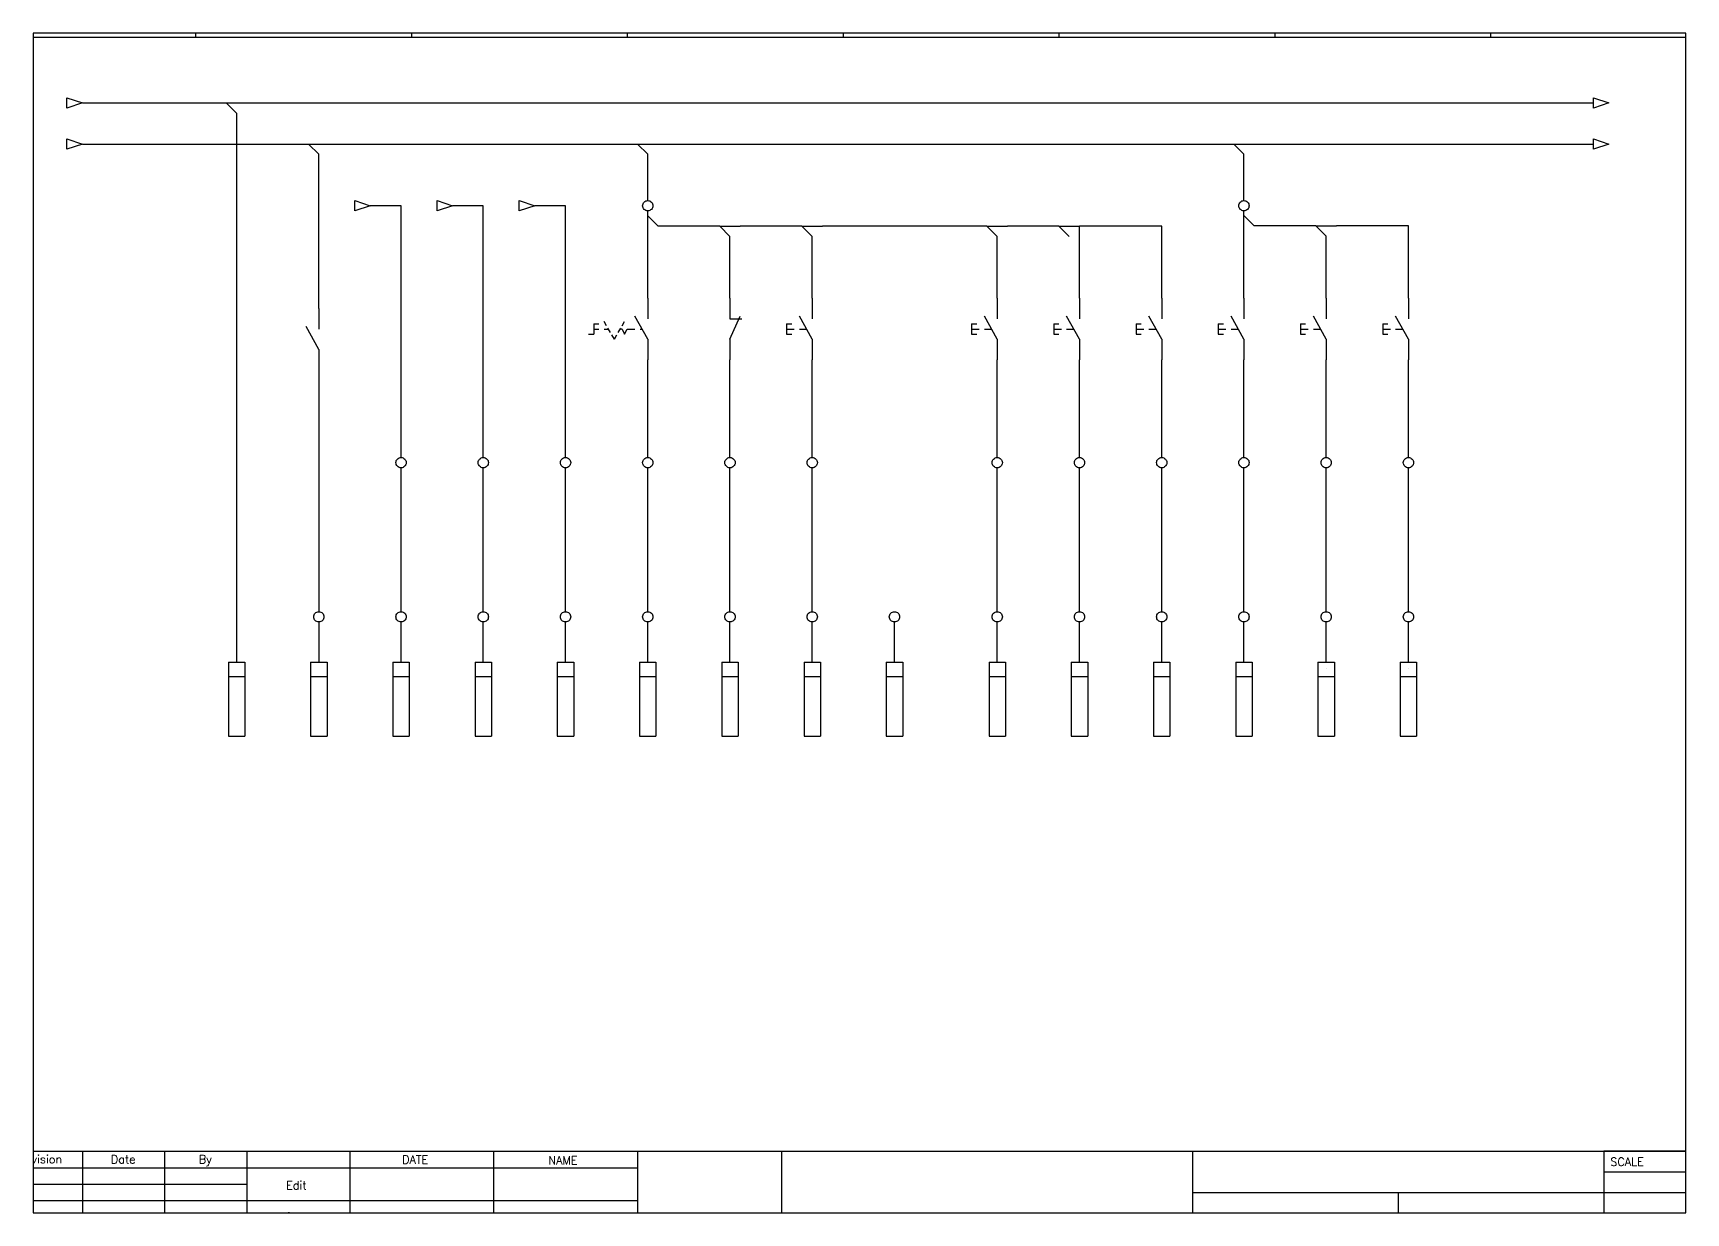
# Paper-space layout 'IEC A3 Title Block' of a CAD drawing. Extents: x 13 to 415, y 5 to 292.
# The model-space entities are those that its viewports show. They can reach past a viewport. Long polylines and large blocks are cut down to what shows.
import ezdxf
from ezdxf.enums import TextEntityAlignment as Align

# ---------------------------------------------------------------- set-up
doc = ezdxf.new("R2010")
doc.units = 0
doc.header["$LTSCALE"] = 6
for name, color, linetype in [('025', 1, 'Continuous'), ('05', 6, 'Continuous'), ('BLU_1.0mm^2', 5, 'Continuous'), ('BRN_1.0mm^2', 14, 'Continuous'), ('DESC', 1, 'Continuous'), ('DESCCHILD', 20, 'Continuous'), ('LOC', 8, 'Continuous'), ('MISC', 2, 'Continuous'), ('POS', 3, 'Continuous'), ('SYMS', 7, 'Continuous'), ('TAGS', 51, 'Continuous'), ('TERMS', 4, 'Continuous'), ('WIRENO', 70, 'Continuous'), ('WIREREF', 61, 'Continuous'), ('WIREREF_DEST', 61, 'Continuous'), ('XREF', 7, 'Continuous'), ('XREFCHILD', 134, 'Continuous')]:
    doc.layers.add(name, color=color, linetype=linetype)
doc.styles.add('WD', font='romans.shx')
doc.styles.add('WD_IEC', font='ISOCP2.shx', dxfattribs={"width": 0.9, "height": 4})

psp = doc.layouts.new('IEC A3 Title Block')

msp = doc.modelspace()

# ---------------------------------------------------------------- texts
at = {"layer": '05', "char_height": 3, "attachment_point": 1}
for s, insert in [('1', (25.61, 295.89)), ('2', (78.11, 295.89)), ('3', (130.61, 295.89)), ('4', (183.11, 295.89)), ('5', (235.61, 295.89)), ('6', (288.11, 295.89)), ('7', (340.61, 295.89)), ('8', (393.11, 295.89))]:
    msp.add_mtext_dynamic_manual_height_columns(s, width=14.5619, gutter_width=12.5, heights=[0], dxfattribs=dict(at, insert=insert))
at = {"layer": 'DESCCHILD', "char_height": 2, "attachment_point": 1, "rotation": 90, "style": 'WD_IEC'}
for s, insert in [('EMERGENCY STOP LOAD BELD', (140, 62.5)), ('MANUAL BOX FEEDING BUTTON', (245, 62.5)), ('EMERGENCY STOP FEEDING', (100, 62.5)), ('EMERGENCY STOP ELEVATOR', (120, 62.5)), ('FAULT RESET BUTTON', (200, 62.5)), ('MANUAL PALLET FEEDER', (305, 62.5)), ('MANUAL LOAD PALLET', (325, 62.5)), ('MANUAL EXIT CONVEYOR', (345, 62.5)), ('MANUAL LOAD BELT', (265, 62.5)), ('SECURITY RELAY', (82.5, 62.5)), ('SELECT MANUAL', (180, 62.5)), ('MANUAL CLAMP', (285, 62.5)), ('SELECT AUTO', (160, 62.5)), ('RESERVE', (220, 62.5))]:
    msp.add_mtext_dynamic_manual_height_columns(s, width=52.5, gutter_width=10, heights=[0], dxfattribs=dict(at, insert=insert))
at = {"layer": 'MISC', "char_height": 1.5, "attachment_point": 8}
for s, insert in [('\\W1;BLU_1.0MM^ 2', (192.5, 275.75)), ('\\W1;BRN_1.0MM^ 2', (245, 265.75))]:
    msp.add_mtext(s, dxfattribs=dict(at, insert=insert))
at = {"layer": 'MISC', "char_height": 1.5, "attachment_point": 8, "rotation": 90}
for insert in [(81.75, 167.5), (101.75, 167.5), (121.75, 167.5), (141.75, 167.5), (161.75, 167.5), (181.75, 167.5), (201.75, 167.5), (246.75, 167.5), (266.75, 167.5), (286.75, 167.5), (306.75, 167.5), (326.75, 167.5), (346.75, 167.5)]:
    msp.add_mtext('\\W1;BRN_1.0MM^ 2', dxfattribs=dict(at, insert=insert))

# ---------------------------------------------------------------- blocks, each defined once
blk = doc.blocks.new('IEC_tblock_a3_floriambra')
at = {"layer": '05'}
for p, q in [((-840, 20), (-420, 20)), ((-815, 20), (-815, 0)), ((-795, 20), (-795, 0)), ((-775, 20), (-775, 0)), ((-750, 20), (-750, 0)), ((-715, 20), (-715, 0)), ((-680, 20), (-680, 0)), ((-645, 20), (-645, 0)), ((-545, 20), (-545, 0)), ((-420, 20), (-445, 20)), ((-445, 20), (-445, 0)), ((-445, 20), (-445, 15)), ((-840, 16), (-775, 16)), ((-775, 16), (-680, 16)), ((-445, 15), (-420, 15)), ((-840, 12), (-775, 12)), ((-545, 10), (-445, 10)), ((-495, 10), (-495, 0)), ((-445, 10), (-420, 10)), ((-840, 8), (-775, 8)), ((-775, 8), (-680, 8)), ((-445, 5), (-420, 5)), ((-420, 5), (-432.5, 5)), ((-432.5, 5), (-432.5, 0)), ((-840, 4), (-775, 4))]:
    blk.add_line(p, q, dxfattribs=at)
at = {"flags": 4}
for tag, p, height in [('DESCRIPT_PROYECT', (-642.46, 13.18), 3), ('CODIGO_PROYECT', (-542.84, 14.13), 2), ('SCALA', (-432.21, 16.54), 1.5), ('FECHA_CREA', (-747.6, 10.56), 2), ('AUTHOR', (-713.38, 10.89), 2), ('INSTALACION', (-441.74, 11.01), 2), ('DESCRIPCION_1', (-642.34, 8.1), 3), ('LOCALIZACION', (-441.61, 6.6), 2), ('FECHA_EDIT', (-747.73, 3.45), 2), ('REVISADO', (-713.31, 2.96), 2), ('DESCRIPCION_2', (-642.22, 3.39), 3), ('ARCHIVO', (-542.76, 1.55), 2), ('COMENTARIO', (-492.87, 1.14), 2), ('PAG', (-429.4, 1.2), 2)]:
    blk.add_attdef(tag, p, '', height=height, dxfattribs=at)
at = {"layer": '025', "style": 'WD'}
for s, p in [('Revision', (-825.33, 17.07)), ('Date', (-805.08, 17.05)), ('By', (-785.09, 17.06)), ('NAME', (-698.14, 16.82)), ('SCALE', (-439.33, 16.45))]:
    blk.add_text(s, height=2, dxfattribs=at).set_placement(p, align=Align.CENTER)
for s, p in [('DATE', (-737.24, 16.98)), ('Edit', (-765.46, 10.72)), ('Chec.', (-765.74, 3.12)), ('SHEETS', (-444.15, 1.23))]:
    blk.add_text(s, height=2, dxfattribs=at).set_placement(p)
blk = doc.blocks.new('PLCIOI3V')
for p, q in [((-2, 9), (-2, -9)), ((-2, 9), (2, 9)), ((2, 9), (2, -9)), ((-2, 5.5), (2, 5.5)), ((-2, -9), (2, -9))]:
    blk.add_line(p, q)
at = {"style": 'WD_IEC', "width": 0.9}
blk.add_attdef('TERMDESC01', text='', height=2, rotation=90, dxfattribs=at).set_placement((2.25, 10), align=Align.TOP_LEFT)
at = {"style": 'WD_IEC', "width": 0.8}
for tag, p in [('INST', (-3.5, 6.5)), ('LOC', (-3.5, 3))]:
    blk.add_attdef(tag, text='', height=2.5, dxfattribs=at).set_placement(p, align=Align.RIGHT)
for tag, height, p in [('TERM01', 2, (0, 7.25)), ('TAGA01', 2.5, (0, 0))]:
    blk.add_attdef(tag, text='', height=height, rotation=90, dxfattribs=at).set_placement(p, align=Align.MIDDLE)
at = {"style": 'WD_IEC', "flags": 1}
for tag, height, p in [('X2TERM01', 0.25, (0, 9)), ('TAG2', 1, (-2.64, -3))]:
    blk.add_attdef(tag, text='', height=height, rotation=90, dxfattribs=at).set_placement(p, align=Align.RIGHT)
at = {"linetype": 'Continuous', "style": 'WD_IEC', "flags": 9}
for tag, p in [('ASSYCODE', (-2.39, -1.18)), ('FAMILY', (-2.39, -7.68))]:
    blk.add_attdef(tag, text='', height=0.16, rotation=90, dxfattribs=at).set_placement(p, align=Align.CENTER)
at = {"style": 'WD_IEC'}
blk.add_attdef('XREF', text='', height=2.7, rotation=90, dxfattribs=at).set_placement((-3.5, -7.5), align=Align.RIGHT)
at = {"style": 'WD_IEC', "width": 0.9}
for tag, height, p in [('DESCC01', 1, (3.6, -4.89)), ('DESCA01', 2.5, (0.5, -15.5)), ('DESCB01', 2.5, (3.5, -15.5)), ('DESCD01', 2.5, (9.5, -15.5)), ('DESCE01', 2.5, (12.5, -15.5))]:
    blk.add_attdef(tag, text='', height=height, rotation=90, dxfattribs=at).set_placement(p, align=Align.RIGHT)
blk = doc.blocks.new('HA1D3')
blk.add_lwpolyline([(0, 0), (-3.75, -1.25), (-3.75, 1.25)], close=True)
at = {"style": 'WD_IEC'}
blk.add_attdef('XREF', text='', height=2.5, dxfattribs=at).set_placement((-5, 0), align=Align.MIDDLE_RIGHT)
at = {"style": 'WD_IEC', "flags": 1}
blk.add_attdef('SIGCODE', text='', height=1, dxfattribs=at).set_placement((-2.5, 1.8), align=Align.RIGHT)
at = {"style": 'WD_IEC'}
for tag, p, height, flags in [('X1TERM01', (0, 0), 0.32, 1), ('WIRENO', (1.25, 1), 2.5, 8)]:
    blk.add_attdef(tag, p, '', height=height, dxfattribs=dict(at, flags=flags))
blk.add_attdef('DESC1', text='', height=2.5, dxfattribs=at).set_placement((1.25, -1), align=Align.TOP_LEFT)
blk = doc.blocks.new('WD_WNH')
at = {"linetype": 'Continuous', "style": 'WD_IEC', "width": 0.8}
blk.add_attdef('WIRENO', text='', height=2.5, dxfattribs=at).set_placement((0, 0.75), align=Align.CENTER)
at = {"style": 'WD_IEC', "flags": 1}
for tag, p in [('W08USER', (0, 0.375)), ('W04USER', (0, 0.875)), ('W05USER', (0, 0.75)), ('W09USER', (0, 0.25)), ('W03USER', (0, 1)), ('W06USER', (0, 0.625)), ('W07USER', (0, 0.5)), ('W02USER', (0, 1.125)), ('W01USER', (0, 1.25)), ('W10USER', (0, 0.125))]:
    blk.add_attdef(tag, text='', height=0.08, dxfattribs=at).set_placement(p, align=Align.CENTER)
blk = doc.blocks.new('HT0_418')
for p, q in [((-2.5, 0), (2.5, 0)), ((0, -2.5), (-2.5, 0))]:
    blk.add_line(p, q)
at = {"style": 'WD_IEC', "flags": 1}
for tag, p in [('X4TERM01', (-2.5, 0)), ('X1TERM01', (2.5, 0)), ('WDWSEQ', (-2.63, -0.91)), ('X8TERM01', (0, -2.5))]:
    blk.add_attdef(tag, p, '', height=0.4, dxfattribs=at)
blk = doc.blocks.new('HA1S1')
blk.add_lwpolyline([(0, 1.25), (3.75, 0), (0, -1.25)], close=True)
at = {"style": 'WD_IEC'}
for tag, height, flags, p in [('WIRENO', 2.5, 8, (-1.25, 1)), ('SIGCODE', 1, 1, (5, 1.8))]:
    blk.add_attdef(tag, text='', height=height, dxfattribs=dict(at, flags=flags)).set_placement(p, align=Align.RIGHT)
at = {"style": 'WD_IEC', "flags": 1}
blk.add_attdef('X4TERM01', (0, 0), '', height=0.32, dxfattribs=at)
at = {"style": 'WD_IEC'}
blk.add_attdef('XREF', text='', height=2.5, dxfattribs=at).set_placement((5, 0), align=Align.MIDDLE_LEFT)
blk.add_attdef('DESC1', text='', height=2.5, dxfattribs=at).set_placement((-1.25, -1), align=Align.TOP_RIGHT)
blk = doc.blocks.new('WD_WNV')
at = {"linetype": 'Continuous', "style": 'WD_IEC', "width": 0.8}
blk.add_attdef('WIRENO', text='', height=2.5, dxfattribs=at).set_placement((-1.6, 0), align=Align.MIDDLE_RIGHT)
at = {"style": 'WD_IEC', "flags": 1}
for tag, p in [('W08USER', (-1, 0.375)), ('W04USER', (-1, 0.875)), ('W05USER', (-1, 0.75)), ('W09USER', (-1, 0.25)), ('W03USER', (-1, 1)), ('W06USER', (-1, 0.625)), ('W07USER', (-1, 0.5)), ('W02USER', (-1, 1.125)), ('W01USER', (-1, 1.25)), ('W10USER', (-1, 0.125))]:
    blk.add_attdef(tag, text='', height=0.08, dxfattribs=at).set_placement(p, align=Align.CENTER)
blk = doc.blocks.new('VT0002')
blk.add_circle((0, 0), 1.25)
at = {"style": 'WD_IEC'}
for tag, p in [('INST', (-2.25, 6.5)), ('LOC', (-2.25, 3.5)), ('DESC1', (-2.25, -6.25)), ('DESC2', (-2.25, -9.25)), ('DESC3', (-2.25, -12.25))]:
    blk.add_attdef(tag, text='', height=2.5, dxfattribs=at).set_placement(p, align=Align.RIGHT)
at = {"style": 'WD_IEC', "flags": 1}
for tag, p, height in [('ASSYCODE', (2.75, 10.75), 1), ('CATDESC', (2.75, 9.25), 1), ('MFG', (2.75, 7.25), 1.5), ('CAT', (2.75, 4.75), 1.5), ('X4PIN01', (-1.25, 1), 0.25), ('X4TERM01', (-1.25, 0), 0.25), ('X4TERMDESC01', (-1.25, 0.5), 0.4), ('STRIPSEQ', (0, 0), 0.025), ('X2PIN01', (0, 2.25), 0.25), ('X2TERM01', (0, 1.25), 0.25), ('X8PIN01', (0, -0.25), 0.25), ('X2TERMDESC01', (0, 1.75), 0.4), ('X1PIN01', (1.25, 1), 0.25), ('X1TERM01', (1.25, 0), 0.25), ('X1TERMDESC01', (1.25, 0.5), 0.4), ('LINKTERM', (0, -0.04), 0.025), ('X8TERM01', (0, -1.25), 0.25), ('X8TERMDESC01', (0, -0.75), 0.4)]:
    blk.add_attdef(tag, p, '', height=height, dxfattribs=at)
at = {"style": 'WD_IEC', "flags": 8}
for tag, height, p in [('TAGSTRIP', 2.5, (-2.25, 0.5)), ('TERM01', 2, (-2.25, -3.25))]:
    blk.add_attdef(tag, text='', height=height, dxfattribs=at).set_placement(p, align=Align.RIGHT)
blk = doc.blocks.new('HT0_281')
for p in [(0, -2.5), (2.5, 0)]:
    blk.add_line(p, (0, 2.5))
at = {"style": 'WD_IEC', "flags": 1}
for tag, p in [('X2TERM01', (0, 2.5)), ('WDWSEQ', (1.92, 1.22)), ('X1TERM01', (2.5, 0)), ('X8TERM01', (0, -2.5))]:
    blk.add_attdef(tag, p, '', height=0.4, dxfattribs=at)
blk = doc.blocks.new('VCR21')
for p, q in [((0, 7.5), (0, 2.5)), ((0, -2.5), (-3.12, 3.12)), ((0, -2.5), (0, -7.5))]:
    blk.add_line(p, q)
at = {"style": 'WD_IEC'}
for tag, p in [('INST', (-5.25, 6.75)), ('LOC', (-5.25, 3.75)), ('TAG2', (-5.25, 0.75)), ('XREF', (-5.25, -3.75)), ('DESC2', (-5.25, -9.75)), ('DESC1', (-5.25, -6.75)), ('DESC3', (-5.25, -12.75))]:
    blk.add_attdef(tag, text='', height=2.5, dxfattribs=at).set_placement(p, align=Align.RIGHT)
blk.add_attdef('TERM01', text='', height=2, rotation=90, dxfattribs=at).set_placement((-1, 7.5), align=Align.RIGHT)
at = {"style": 'WD_IEC', "flags": 1}
for tag, p, height in [('X2TERM01', (0, 7.5), 0.32), ('X4LINK', (-2.75, 0), 0.32), ('X1LINK', (-0.5, 0), 0.32), ('CONTACT', (4, -3.5), 1), ('FAMILY', (4, -5), 1), ('COMMON', (5.25, -4.75), 1), ('X8TERM02', (0, -7.5), 0.32)]:
    blk.add_attdef(tag, p, '', height=height, dxfattribs=at)
at = {"style": 'WD_IEC'}
blk.add_attdef('TERM02', (-1, -7.5), '', height=2, rotation=90, dxfattribs=at)
blk = doc.blocks.new('VSS112')
for p, q in [((0, 7.5), (0, 2.5)), ((-13.12, 1.25), (-11.88, 1.25)), ((-13.12, 1.25), (-13.12, -1.25)), ((-13.12, 0), (-11.88, 0)), ((-10, 0.75), (-10.62, 1.83)), ((-10.62, 0), (-9.57, 0)), ((-9.06, -0.88), (-9.69, 0.21)), ((-7.19, -0.88), (-6.56, 0.21)), ((-6.25, 0), (-6.68, 0)), ((-6.25, 0.75), (-5.62, 1.83)), ((-6.25, 0), (-5.62, -1.25)), ((-5.62, -1.25), (-5, 0)), ((-5, 0), (-3.12, 0)), ((0, -2.5), (-3.12, 3.12)), ((-1.88, 0), (-1.39, 0)), ((-14.38, -1.25), (-13.12, -1.25)), ((-8.12, -2.5), (-8.75, -1.42)), ((-8.12, -2.5), (-7.5, -1.42)), ((0, -2.5), (0, -7.5))]:
    blk.add_line(p, q)
at = {"style": 'WD_IEC'}
for tag, p in [('INST', (-15.5, 9.25)), ('LOC', (-15.5, 6.25)), ('TAG1', (-15.5, 3.25)), ('DESC1', (-15.5, -9.35)), ('DESC2', (-15.5, -12.35)), ('DESC3', (-15.5, -15.35))]:
    blk.add_attdef(tag, text='', height=2.5, dxfattribs=at).set_placement(p, align=Align.RIGHT)
at = {"style": 'WD_IEC', "flags": 8}
for tag, p in [('POS1', (-10.62, 3.5)), ('POS2', (-5.62, 3.5))]:
    blk.add_attdef(tag, text='', height=2, rotation=90, dxfattribs=at).set_placement(p, align=Align.MIDDLE_LEFT)
at = {"style": 'WD_IEC'}
blk.add_attdef('TERM01', text='', height=2, rotation=90, dxfattribs=at).set_placement((-1, 7.5), align=Align.RIGHT)
at = {"style": 'WD_IEC', "flags": 1}
for tag, p, height in [('X2TERM01', (0, 7.5), 0.32), ('CONTACT', (0.5, 4.5), 1), ('COMMON', (1.75, 3.25), 1), ('X1LINK', (0, 0), 0.32), ('X8TERM02', (0, -7.5), 0.32), ('ASSYCODE', (1, -9), 1), ('FAMILY', (1, -10.5), 1), ('CATDESC', (1, -12), 1)]:
    blk.add_attdef(tag, p, '', height=height, dxfattribs=at)
at = {"style": 'WD_IEC', "flags": 9}
for tag, p in [('MFG', (-16, -0.25)), ('CAT', (-16, -2.75))]:
    blk.add_attdef(tag, text='', height=1.5, dxfattribs=at).set_placement(p, align=Align.RIGHT)
at = {"style": 'WD_IEC'}
blk.add_attdef('TERM02', (-1, -7.5), '', height=2, rotation=90, dxfattribs=at)
at = {"lineweight": 15, "style": 'WD_IEC'}
blk.add_attdef('XREF', text='', height=2.5, dxfattribs=at).set_placement((-15.5, -6.35), align=Align.RIGHT)
blk.add_attdef('STATE', (1.25, -6.35), '', height=2.5, dxfattribs=at)
blk = doc.blocks.new('VSS22')
for p, q in [((0, 7.5), (0, 2.5)), ((0, -2.5), (2.5, 3.125)), ((0, 2.5), (2.8678, 2.5)), ((0, -2.5), (0, -7.5))]:
    blk.add_line(p, q)
at = {"style": 'WD_IEC'}
for tag, p in [('INST', (-5.25, 6.75)), ('LOC', (-5.25, 3.75)), ('TAG2', (-5.25, 0.75)), ('XREF', (-5.25, -3.75)), ('DESC2', (-5.25, -9.75)), ('DESC1', (-5.25, -6.75)), ('DESC3', (-5.25, -12.75))]:
    blk.add_attdef(tag, text='', height=2.5, dxfattribs=at).set_placement(p, align=Align.RIGHT)
blk.add_attdef('TERM01', text='', height=2, rotation=90, dxfattribs=at).set_placement((-1, 7.5), align=Align.RIGHT)
at = {"style": 'WD_IEC', "flags": 1}
for tag, p, height in [('X2TERM01', (0, 7.5), 0.32), ('X4LINK', (-1, 0), 0.32), ('X1LINK', (2.1111, 0), 0.32), ('X8TERM02', (0, -7.5), 0.32), ('CONTACT', (4, -8.5), 1), ('FAMILY', (4, -10), 1), ('COMMON', (5.25, -9.75), 1)]:
    blk.add_attdef(tag, p, '', height=height, dxfattribs=at)
at = {"style": 'WD_IEC'}
blk.add_attdef('TERM02', (-1, -7.5), '', height=2, rotation=90, dxfattribs=at)
at = {"lineweight": 15, "style": 'WD_IEC'}
blk.add_attdef('STATE', (1.25, -6.35), '', height=2.5, dxfattribs=at)
blk = doc.blocks.new('VPB11')
for p, q in [((0, 7.5), (0, 2.5)), ((-6.25, 1.25), (-6.25, -1.25)), ((-6.25, 1.25), (-5, 1.25)), ((-6.25, 0), (-4.375, 0)), ((0, -2.5), (-3.125, 3.125)), ((-3.125, 0), (-1.389, 0)), ((-6.25, -1.25), (-5, -1.25)), ((0, -2.5), (0, -7.5))]:
    blk.add_line(p, q)
at = {"style": 'WD_IEC'}
for tag, p in [('INST', (-8, 10.25)), ('LOC', (-8, 6.75)), ('TAG1', (-8, 3.25)), ('DESC1', (-8, -10.35)), ('DESC2', (-8, -13.85)), ('DESC3', (-8, -17.35))]:
    blk.add_attdef(tag, text='', height=2.5, dxfattribs=at).set_placement(p, align=Align.RIGHT)
blk.add_attdef('TERM01', text='', height=2, rotation=90, dxfattribs=at).set_placement((-1, 7.5), align=Align.RIGHT)
at = {"style": 'WD_IEC', "flags": 1}
for tag, p, height in [('X2TERM01', (0, 7.5), 0.32), ('CONTACT', (0.5, 4.5), 1), ('COMMON', (1.75, 3.25), 1), ('X1LINK', (0, 0), 0.32), ('ASSYCODE', (1, -4), 1), ('X8TERM02', (0, -7.5), 0.32), ('FAMILY', (1, -5.5), 1), ('CATDESC', (1, -7), 1)]:
    blk.add_attdef(tag, p, '', height=height, dxfattribs=at)
at = {"style": 'WD_IEC', "flags": 9}
for tag, p in [('MFG', (-8.5, -0.25)), ('CAT', (-8.5, -2.75))]:
    blk.add_attdef(tag, text='', height=1.5, dxfattribs=at).set_placement(p, align=Align.RIGHT)
at = {"style": 'WD_IEC'}
blk.add_attdef('TERM02', (-1, -7.5), '', height=2, rotation=90, dxfattribs=at)
at = {"lineweight": 15, "style": 'WD_IEC'}
blk.add_attdef('XREF', text='', height=2.5, dxfattribs=at).set_placement((-8, -6.35), align=Align.RIGHT)

# ---------------------------------------------------------------- linework, layer by layer
at = {"layer": '05'}
for p, q in [((52.5, 297), (52.5, 291)), ((105, 297), (105, 291)), ((157.5, 297), (157.5, 291)), ((210, 297), (210, 291)), ((262.5, 297), (262.5, 291)), ((315, 297), (315, 291)), ((367.5, 297), (367.5, 291)), ((0, 291), (420, 291))]:
    msp.add_line(p, q, dxfattribs=at)
at = {"layer": 'BLU_1.0mm^2'}
for p, q in [((25, 275), (60, 275)), ((65, 275), (392.5, 275)), ((62.5, 272.5), (62.5, 139))]:
    msp.add_line(p, q, dxfattribs=at)
at = {"layer": 'BRN_1.0mm^2'}
for p, q in [((25, 265), (80, 265)), ((82.5, 225), (82.5, 262.5)), ((85, 265), (160, 265)), ((162.5, 251.25), (162.5, 262.5)), ((165, 265), (305, 265)), ((307.5, 251.25), (307.5, 262.5)), ((310, 265), (392.5, 265)), ((102.5, 250), (95, 250)), ((102.5, 188.75), (102.5, 250)), ((122.5, 250), (115, 250)), ((122.5, 188.75), (122.5, 250)), ((142.5, 250), (135, 250)), ((142.5, 188.75), (142.5, 250)), ((162.5, 247.5), (162.5, 248.75)), ((307.5, 247.59), (307.5, 248.75)), ((162.5, 227.5), (162.5, 242.5)), ((180, 245), (165, 245)), ((182.5, 227.5), (182.5, 242.5)), ((200, 245), (185, 245)), ((202.5, 227.5), (202.5, 242.5)), ((245, 245), (205, 245)), ((247.5, 227.5), (247.5, 242.5)), ((262.5, 245), (250, 245)), ((287.5, 245), (267.5, 245)), ((267.5, 227.5), (267.5, 245)), ((287.5, 227.5), (287.5, 245)), ((307.5, 227.5), (307.5, 242.59)), ((325, 245.09), (310, 245.09)), ((327.5, 227.5), (327.5, 242.59)), ((347.5, 245.09), (330, 245.09)), ((347.5, 227.5), (347.5, 245.09)), ((82.5, 210), (82.5, 151.25)), ((162.5, 188.75), (162.5, 212.5)), ((182.5, 188.75), (182.5, 212.5)), ((202.5, 188.75), (202.5, 212.5)), ((247.5, 188.75), (247.5, 212.5)), ((267.5, 188.75), (267.5, 212.5)), ((287.5, 188.75), (287.5, 212.5)), ((307.5, 188.75), (307.5, 212.5)), ((327.5, 188.75), (327.5, 212.5)), ((347.5, 188.75), (347.5, 212.5)), ((102.5, 151.25), (102.5, 186.25)), ((122.5, 151.25), (122.5, 186.25)), ((142.5, 151.25), (142.5, 186.25)), ((162.5, 151.25), (162.5, 186.25)), ((182.5, 151.25), (182.5, 186.25)), ((202.5, 151.25), (202.5, 186.25)), ((247.5, 151.25), (247.5, 186.25)), ((267.5, 151.25), (267.5, 186.25)), ((287.5, 151.25), (287.5, 186.25)), ((307.5, 151.25), (307.5, 186.25)), ((327.5, 151.25), (327.5, 186.25)), ((347.5, 151.25), (347.5, 186.25)), ((82.5, 148.75), (82.5, 139)), ((102.5, 139), (102.5, 148.75)), ((122.5, 139), (122.5, 148.75)), ((142.5, 139), (142.5, 148.75)), ((162.5, 139), (162.5, 148.75)), ((182.5, 139), (182.5, 148.75)), ((202.5, 139), (202.5, 148.75)), ((222.5, 139), (222.5, 148.75)), ((247.5, 139), (247.5, 148.75)), ((267.5, 139), (267.5, 148.75)), ((287.5, 139), (287.5, 148.75)), ((307.5, 139), (307.5, 148.75)), ((327.5, 143.12), (327.5, 148.75)), ((347.5, 143.12), (347.5, 148.75)), ((327.5, 139), (327.5, 143.12)), ((347.5, 139), (347.5, 143.12)), ((327.5, 137.5), (327.5, 137.5)), ((347.5, 137.5), (347.5, 137.5))]:
    msp.add_line(p, q, dxfattribs=at)

# ---------------------------------------------------------------- block references
ref = msp.add_blockref('IEC_tblock_a3_floriambra', (840, 0))
ref.add_attrib('FECHA_EDIT', '2026-02-18', (92.27, 3.45), dxfattribs={"height": 2})
ref.add_attrib('FECHA_CREA', '2026-02-18', (92.4, 10.56), dxfattribs={"height": 2})
ref.add_attrib('REVISADO', 'FLORIAMBRA', (126.69, 2.96), dxfattribs={"height": 2})
ref.add_attrib('AUTHOR', 'FLORIAMBRA', (126.62, 10.89), dxfattribs={"height": 2})
ref.add_attrib('DESCRIPCION_2', '6ES7215-1AG40-0XB0', (197.78, 3.39), dxfattribs={"height": 3})
ref.add_attrib('DESCRIPCION_1', 'CPU 1215C X11', (197.66, 8.1), dxfattribs={"height": 3})
ref.add_attrib('DESCRIPT_PROYECT', 'PLC DIGITAL INPUTS', (197.54, 13.18), dxfattribs={"height": 3})
ref.add_attrib('CODIGO_PROYECT', 'FA001', (297.16, 14.13), dxfattribs={"height": 2})
ref.add_attrib('ARCHIVO', '12-INPUTDI16ES7215-1AG40-0XB0', (297.24, 1.55), dxfattribs={"height": 2})
ref.add_attrib('PAG', '12', (410.6, 1.2), dxfattribs={"height": 2})
ref.add_attrib('SCALA', '1:1', (407.79, 16.54), dxfattribs={"height": 1.5})
at = {"layer": 'BLU_1.0mm^2'}
msp.add_blockref('HT0_418', (62.5, 275), dxfattribs=at)
at = {"layer": 'BRN_1.0mm^2'}
for name, p in [('HT0_418', (82.5, 265)), ('HT0_418', (162.5, 265)), ('HT0_418', (307.5, 265)), ('HT0_281', (162.5, 245)), ('HT0_281', (307.5, 245.09)), ('HT0_418', (182.5, 245)), ('HT0_418', (202.5, 245)), ('HT0_418', (247.5, 245)), ('HT0_418', (265, 245)), ('HT0_418', (327.5, 245.09))]:
    msp.add_blockref(name, p, dxfattribs=at)
at = {"layer": 'SYMS'}
ref = msp.add_blockref('HA1D3', (25, 275), dxfattribs=at)
ref.add_attrib('XREF', '11.7', dxfattribs={"layer": 'XREF', "height": 2.5, "style": 'WD_IEC'}).set_placement((20, 275), align=Align.MIDDLE_RIGHT)
ref.add_attrib('DESC1', 'M', dxfattribs={"layer": 'DESC', "height": 2.5, "style": 'WD_IEC'}).set_placement((26.25, 274), align=Align.TOP_LEFT)
ref.add_attrib('WIRENO', '300', (26.25, 276), dxfattribs={"layer": 'WIREREF_DEST', "height": 2.5, "style": 'WD_IEC', "flags": 8})
ref = msp.add_blockref('HA1S1', (392.5, 275), dxfattribs=at)
ref.add_attrib('XREF', '13.1', dxfattribs={"layer": 'XREF', "height": 2.5, "style": 'WD_IEC'}).set_placement((397.5, 275), align=Align.MIDDLE_LEFT)
ref.add_attrib('DESC1', 'M', dxfattribs={"layer": 'DESC', "height": 2.5, "style": 'WD_IEC'}).set_placement((391.25, 274), align=Align.TOP_RIGHT)
ref.add_attrib('WIRENO', '300', dxfattribs={"layer": 'WIREREF', "height": 2.5, "style": 'WD_IEC', "flags": 8}).set_placement((391.25, 276), align=Align.RIGHT)
ref = msp.add_blockref('HA1D3', (25, 265), dxfattribs=at)
ref.add_attrib('XREF', '9.7', dxfattribs={"layer": 'XREF', "height": 2.5, "style": 'WD_IEC'}).set_placement((20, 265), align=Align.MIDDLE_RIGHT)
ref.add_attrib('DESC1', 'L+IN', dxfattribs={"layer": 'DESC', "height": 2.5, "style": 'WD_IEC'}).set_placement((26.25, 264), align=Align.TOP_LEFT)
ref.add_attrib('WIRENO', '202', (26.25, 266), dxfattribs={"layer": 'WIREREF_DEST', "height": 2.5, "style": 'WD_IEC', "flags": 8})
ref = msp.add_blockref('HA1S1', (392.5, 265), dxfattribs=at)
ref.add_attrib('XREF', '13.1', dxfattribs={"layer": 'XREF', "height": 2.5, "style": 'WD_IEC'}).set_placement((397.5, 265), align=Align.MIDDLE_LEFT)
ref.add_attrib('DESC1', 'L+IN', dxfattribs={"layer": 'DESC', "height": 2.5, "style": 'WD_IEC'}).set_placement((391.25, 264), align=Align.TOP_RIGHT)
ref.add_attrib('WIRENO', '202', dxfattribs={"layer": 'WIREREF', "height": 2.5, "style": 'WD_IEC', "flags": 8}).set_placement((391.25, 266), align=Align.RIGHT)
ref = msp.add_blockref('HA1D3', (95, 250), dxfattribs=at)
ref.add_attrib('XREF', '9.8', dxfattribs={"layer": 'XREF', "height": 2.5, "style": 'WD_IEC'}).set_placement((90, 250), align=Align.MIDDLE_RIGHT)
ref.add_attrib('DESC1', 'S00', dxfattribs={"layer": 'DESC', "height": 2.5, "style": 'WD_IEC'}).set_placement((96.25, 249), align=Align.TOP_LEFT)
ref.add_attrib('WIRENO', '1001', (96.25, 251), dxfattribs={"layer": 'WIREREF_DEST', "height": 2.5, "style": 'WD_IEC', "flags": 8})
ref = msp.add_blockref('HA1D3', (115, 250), dxfattribs=at)
ref.add_attrib('XREF', '9.8', dxfattribs={"layer": 'XREF', "height": 2.5, "style": 'WD_IEC'}).set_placement((110, 250), align=Align.MIDDLE_RIGHT)
ref.add_attrib('DESC1', 'S03', dxfattribs={"layer": 'DESC', "height": 2.5, "style": 'WD_IEC'}).set_placement((116.25, 249), align=Align.TOP_LEFT)
ref.add_attrib('WIRENO', '1002', (116.25, 251), dxfattribs={"layer": 'WIREREF_DEST', "height": 2.5, "style": 'WD_IEC', "flags": 8})
ref = msp.add_blockref('HA1D3', (135, 250), dxfattribs=at)
ref.add_attrib('XREF', '9.8', dxfattribs={"layer": 'XREF', "height": 2.5, "style": 'WD_IEC'}).set_placement((130, 250), align=Align.MIDDLE_RIGHT)
ref.add_attrib('DESC1', 'S01', dxfattribs={"layer": 'DESC', "height": 2.5, "style": 'WD_IEC'}).set_placement((136.25, 249), align=Align.TOP_LEFT)
ref.add_attrib('WIRENO', '1003', (136.25, 251), dxfattribs={"layer": 'WIREREF_DEST', "height": 2.5, "style": 'WD_IEC', "flags": 8})
ref = msp.add_blockref('VT0002', (162.5, 250), dxfattribs=at)
ref.add_attrib('TERM01', '0', dxfattribs={"layer": 'TERMS', "height": 2, "style": 'WD_IEC', "flags": 8}).set_placement((160.25, 246.75), align=Align.RIGHT)
ref.add_attrib('LOC', 'A2', dxfattribs={"layer": 'LOC', "height": 2.5, "style": 'WD_IEC'}).set_placement((160.25, 253.5), align=Align.RIGHT)
ref.add_attrib('TAGSTRIP', '+A2-X0', dxfattribs={"layer": 'TAGS', "height": 2.5, "style": 'WD_IEC', "flags": 8}).set_placement((160.25, 250.5), align=Align.RIGHT)
ref = msp.add_blockref('VT0002', (307.5, 250), dxfattribs=at)
ref.add_attrib('TERM01', '0', dxfattribs={"layer": 'TERMS', "height": 2, "style": 'WD_IEC', "flags": 8}).set_placement((305.25, 246.75), align=Align.RIGHT)
ref.add_attrib('LOC', 'A1', dxfattribs={"layer": 'LOC', "height": 2.5, "style": 'WD_IEC'}).set_placement((305.25, 253.5), align=Align.RIGHT)
ref.add_attrib('TAGSTRIP', '+A1-X1', dxfattribs={"layer": 'TAGS', "height": 2.5, "style": 'WD_IEC', "flags": 8}).set_placement((305.25, 250.5), align=Align.RIGHT)
ref = msp.add_blockref('VSS112', (162.5, 220), dxfattribs=at)
ref.add_attrib('TERM02', '4', (161.5, 212.5), dxfattribs={"layer": 'TERMS', "height": 2, "rotation": 90, "style": 'WD_IEC'})
ref.add_attrib('TERM01', '3', dxfattribs={"layer": 'TERMS', "height": 2, "rotation": 90, "style": 'WD_IEC'}).set_placement((161.5, 227.5), align=Align.RIGHT)
ref.add_attrib('POS2', 'M', dxfattribs={"layer": 'POS', "height": 2, "rotation": 90, "style": 'WD_IEC', "flags": 8}).set_placement((156.88, 223.5), align=Align.MIDDLE_LEFT)
ref.add_attrib('POS1', 'A', dxfattribs={"layer": 'POS', "height": 2, "rotation": 90, "style": 'WD_IEC', "flags": 8}).set_placement((151.88, 223.5), align=Align.MIDDLE_LEFT)
ref.add_attrib('TAG1', '+A2-S100', dxfattribs={"layer": 'TAGS', "height": 2.5, "style": 'WD_IEC'}).set_placement((158.88, 215), align=Align.RIGHT)
ref = msp.add_blockref('VSS22', (182.5, 220), dxfattribs=at)
ref.add_attrib('TERM02', '2', (181.5, 212.5), dxfattribs={"layer": 'TERMS', "height": 2, "rotation": 90, "style": 'WD_IEC'})
ref.add_attrib('TERM01', '1', dxfattribs={"layer": 'TERMS', "height": 2, "rotation": 90, "style": 'WD_IEC'}).set_placement((181.5, 227.5), align=Align.RIGHT)
ref.add_attrib('XREF', '4', dxfattribs={"layer": 'XREFCHILD', "height": 2.5, "style": 'WD_IEC'}).set_placement((177.25, 216.25), align=Align.RIGHT)
ref.add_attrib('TAG2', '+A2-S100', dxfattribs={"layer": 'TAGS', "height": 2.5, "style": 'WD_IEC'}).set_placement((178.88, 215), align=Align.RIGHT)
ref = msp.add_blockref('VPB11', (202.5, 220), dxfattribs=at)
ref.add_attrib('TERM02', '4', (201.5, 212.5), dxfattribs={"layer": 'TERMS', "height": 2, "rotation": 90, "style": 'WD_IEC'})
ref.add_attrib('TERM01', '3', dxfattribs={"layer": 'TERMS', "height": 2, "rotation": 90, "style": 'WD_IEC'}).set_placement((201.5, 227.5), align=Align.RIGHT)
ref.add_attrib('TAG1', '+A2-S102', dxfattribs={"layer": 'TAGS', "height": 2.5, "style": 'WD_IEC'}).set_placement((199.03, 215), align=Align.RIGHT)
ref = msp.add_blockref('VPB11', (247.5, 220), dxfattribs=at)
ref.add_attrib('TERM02', '4', (246.5, 212.5), dxfattribs={"layer": 'TERMS', "height": 2, "rotation": 90, "style": 'WD_IEC'})
ref.add_attrib('TERM01', '3', dxfattribs={"layer": 'TERMS', "height": 2, "rotation": 90, "style": 'WD_IEC'}).set_placement((246.5, 227.5), align=Align.RIGHT)
ref.add_attrib('TAG1', '+A2-S104', dxfattribs={"layer": 'TAGS', "height": 2.5, "style": 'WD_IEC'}).set_placement((244.12, 215), align=Align.RIGHT)
ref = msp.add_blockref('VPB11', (267.5, 220), dxfattribs=at)
ref.add_attrib('TERM02', '4', (266.5, 212.5), dxfattribs={"layer": 'TERMS', "height": 2, "rotation": 90, "style": 'WD_IEC'})
ref.add_attrib('TERM01', '3', dxfattribs={"layer": 'TERMS', "height": 2, "rotation": 90, "style": 'WD_IEC'}).set_placement((266.5, 227.5), align=Align.RIGHT)
ref.add_attrib('TAG1', '+A2-S105', dxfattribs={"layer": 'TAGS', "height": 2.5, "style": 'WD_IEC'}).set_placement((263.98, 215), align=Align.RIGHT)
ref = msp.add_blockref('VPB11', (287.5, 220), dxfattribs=at)
ref.add_attrib('TERM02', '4', (286.5, 212.5), dxfattribs={"layer": 'TERMS', "height": 2, "rotation": 90, "style": 'WD_IEC'})
ref.add_attrib('TERM01', '3', dxfattribs={"layer": 'TERMS', "height": 2, "rotation": 90, "style": 'WD_IEC'}).set_placement((286.5, 227.5), align=Align.RIGHT)
ref.add_attrib('TAG1', '+A2-S106', dxfattribs={"layer": 'TAGS', "height": 2.5, "style": 'WD_IEC'}).set_placement((284, 215), align=Align.RIGHT)
ref = msp.add_blockref('VPB11', (307.5, 220), dxfattribs=at)
ref.add_attrib('TERM02', '4', (306.5, 212.5), dxfattribs={"layer": 'TERMS', "height": 2, "rotation": 90, "style": 'WD_IEC'})
ref.add_attrib('TERM01', '3', dxfattribs={"layer": 'TERMS', "height": 2, "rotation": 90, "style": 'WD_IEC'}).set_placement((306.5, 227.5), align=Align.RIGHT)
ref.add_attrib('TAG1', '+A1-S109', dxfattribs={"layer": 'TAGS', "height": 2.5, "style": 'WD_IEC'}).set_placement((302.5, 215), align=Align.RIGHT)
ref = msp.add_blockref('VPB11', (327.5, 220), dxfattribs=at)
ref.add_attrib('TERM02', '4', (326.5, 212.5), dxfattribs={"layer": 'TERMS', "height": 2, "rotation": 90, "style": 'WD_IEC'})
ref.add_attrib('TERM01', '3', dxfattribs={"layer": 'TERMS', "height": 2, "rotation": 90, "style": 'WD_IEC'}).set_placement((326.5, 227.5), align=Align.RIGHT)
ref.add_attrib('TAG1', '+A1-S110', dxfattribs={"layer": 'TAGS', "height": 2.5, "style": 'WD_IEC'}).set_placement((322.5, 215), align=Align.RIGHT)
ref = msp.add_blockref('VPB11', (347.5, 220), dxfattribs=at)
ref.add_attrib('TERM02', '4', (346.5, 212.5), dxfattribs={"layer": 'TERMS', "height": 2, "rotation": 90, "style": 'WD_IEC'})
ref.add_attrib('TERM01', '3', dxfattribs={"layer": 'TERMS', "height": 2, "rotation": 90, "style": 'WD_IEC'}).set_placement((346.5, 227.5), align=Align.RIGHT)
ref.add_attrib('TAG1', '+A1-S111', dxfattribs={"layer": 'TAGS', "height": 2.5, "style": 'WD_IEC'}).set_placement((342.5, 215), align=Align.RIGHT)
ref = msp.add_blockref('VCR21', (82.5, 217.5), dxfattribs=at)
ref.add_attrib('TERM02', '24', (81.5, 210), dxfattribs={"layer": 'TERMS', "height": 2, "rotation": 90, "style": 'WD_IEC'})
ref.add_attrib('TERM01', '23', dxfattribs={"layer": 'TERMS', "height": 2, "rotation": 90, "style": 'WD_IEC'}).set_placement((81.5, 225), align=Align.RIGHT)
ref.add_attrib('XREF', '9.2', dxfattribs={"layer": 'XREFCHILD', "height": 2.5, "style": 'WD_IEC'}).set_placement((77.25, 213.75), align=Align.RIGHT)
ref.add_attrib('DESC2', 'PNOZ X2P', dxfattribs={"layer": 'DESCCHILD', "height": 2.5, "style": 'WD_IEC'}).set_placement((77.25, 207.75), align=Align.RIGHT)
ref.add_attrib('DESC1', 'PILZ', dxfattribs={"layer": 'DESCCHILD', "height": 2.5, "style": 'WD_IEC'}).set_placement((77.25, 210.75), align=Align.RIGHT)
ref.add_attrib('TAG2', '+A1-K0', dxfattribs={"layer": 'TAGS', "height": 2.5, "style": 'WD_IEC'}).set_placement((77.25, 218.25), align=Align.RIGHT)
ref = msp.add_blockref('VT0002', (102.5, 187.5), dxfattribs=at)
ref.add_attrib('TERM01', '6', dxfattribs={"layer": 'TERMS', "height": 2, "style": 'WD_IEC', "flags": 8}).set_placement((100.25, 184.25), align=Align.RIGHT)
ref.add_attrib('LOC', 'A2', dxfattribs={"layer": 'LOC', "height": 2.5, "style": 'WD_IEC'}).set_placement((100.25, 191), align=Align.RIGHT)
ref.add_attrib('TAGSTRIP', '+A2-X0', dxfattribs={"layer": 'TAGS', "height": 2.5, "style": 'WD_IEC', "flags": 8}).set_placement((100.25, 188), align=Align.RIGHT)
ref = msp.add_blockref('VT0002', (122.5, 187.5), dxfattribs=at)
ref.add_attrib('TERM01', '6', dxfattribs={"layer": 'TERMS', "height": 2, "style": 'WD_IEC', "flags": 8}).set_placement((120.25, 184.25), align=Align.RIGHT)
ref.add_attrib('LOC', 'XEL1', dxfattribs={"layer": 'LOC', "height": 2.5, "style": 'WD_IEC'}).set_placement((120.25, 191), align=Align.RIGHT)
ref.add_attrib('TAGSTRIP', '+XEL1-X1', dxfattribs={"layer": 'TAGS', "height": 2.5, "style": 'WD_IEC', "flags": 8}).set_placement((120.25, 188), align=Align.RIGHT)
ref = msp.add_blockref('VT0002', (142.5, 187.5), dxfattribs=at)
ref.add_attrib('TERM01', '6', dxfattribs={"layer": 'TERMS', "height": 2, "style": 'WD_IEC', "flags": 8}).set_placement((140.25, 184.25), align=Align.RIGHT)
ref.add_attrib('LOC', 'XFD', dxfattribs={"layer": 'LOC', "height": 2.5, "style": 'WD_IEC'}).set_placement((140.25, 191), align=Align.RIGHT)
ref.add_attrib('TAGSTRIP', '+XFD-X1', dxfattribs={"layer": 'TAGS', "height": 2.5, "style": 'WD_IEC', "flags": 8}).set_placement((140.25, 188), align=Align.RIGHT)
ref = msp.add_blockref('VT0002', (162.5, 187.5), dxfattribs=at)
ref.add_attrib('TERM01', '7', dxfattribs={"layer": 'TERMS', "height": 2, "style": 'WD_IEC', "flags": 8}).set_placement((160.25, 184.25), align=Align.RIGHT)
ref.add_attrib('LOC', 'A2', dxfattribs={"layer": 'LOC', "height": 2.5, "style": 'WD_IEC'}).set_placement((160.25, 191), align=Align.RIGHT)
ref.add_attrib('TAGSTRIP', '+A2-X0', dxfattribs={"layer": 'TAGS', "height": 2.5, "style": 'WD_IEC', "flags": 8}).set_placement((160.25, 188), align=Align.RIGHT)
ref = msp.add_blockref('VT0002', (182.5, 187.5), dxfattribs=at)
ref.add_attrib('TERM01', '8', dxfattribs={"layer": 'TERMS', "height": 2, "style": 'WD_IEC', "flags": 8}).set_placement((180.25, 184.25), align=Align.RIGHT)
ref.add_attrib('LOC', 'A2', dxfattribs={"layer": 'LOC', "height": 2.5, "style": 'WD_IEC'}).set_placement((180.25, 191), align=Align.RIGHT)
ref.add_attrib('TAGSTRIP', '+A2-X0', dxfattribs={"layer": 'TAGS', "height": 2.5, "style": 'WD_IEC', "flags": 8}).set_placement((180.25, 188), align=Align.RIGHT)
ref = msp.add_blockref('VT0002', (202.5, 187.5), dxfattribs=at)
ref.add_attrib('TERM01', '9', dxfattribs={"layer": 'TERMS', "height": 2, "style": 'WD_IEC', "flags": 8}).set_placement((200.25, 184.25), align=Align.RIGHT)
ref.add_attrib('LOC', 'A2', dxfattribs={"layer": 'LOC', "height": 2.5, "style": 'WD_IEC'}).set_placement((200.25, 191), align=Align.RIGHT)
ref.add_attrib('TAGSTRIP', '+A2-X0', dxfattribs={"layer": 'TAGS', "height": 2.5, "style": 'WD_IEC', "flags": 8}).set_placement((200.25, 188), align=Align.RIGHT)
ref = msp.add_blockref('VT0002', (247.5, 187.5), dxfattribs=at)
ref.add_attrib('TERM01', '11', dxfattribs={"layer": 'TERMS', "height": 2, "style": 'WD_IEC', "flags": 8}).set_placement((245.25, 184.25), align=Align.RIGHT)
ref.add_attrib('LOC', 'A2', dxfattribs={"layer": 'LOC', "height": 2.5, "style": 'WD_IEC'}).set_placement((245.25, 191), align=Align.RIGHT)
ref.add_attrib('TAGSTRIP', '+A2-X0', dxfattribs={"layer": 'TAGS', "height": 2.5, "style": 'WD_IEC', "flags": 8}).set_placement((245.25, 188), align=Align.RIGHT)
ref = msp.add_blockref('VT0002', (267.5, 187.5), dxfattribs=at)
ref.add_attrib('TERM01', '12', dxfattribs={"layer": 'TERMS', "height": 2, "style": 'WD_IEC', "flags": 8}).set_placement((265.25, 184.25), align=Align.RIGHT)
ref.add_attrib('LOC', 'A2', dxfattribs={"layer": 'LOC', "height": 2.5, "style": 'WD_IEC'}).set_placement((265.25, 191), align=Align.RIGHT)
ref.add_attrib('TAGSTRIP', '+A2-X0', dxfattribs={"layer": 'TAGS', "height": 2.5, "style": 'WD_IEC', "flags": 8}).set_placement((265.25, 188), align=Align.RIGHT)
ref = msp.add_blockref('VT0002', (287.5, 187.5), dxfattribs=at)
ref.add_attrib('TERM01', '13', dxfattribs={"layer": 'TERMS', "height": 2, "style": 'WD_IEC', "flags": 8}).set_placement((285.25, 184.25), align=Align.RIGHT)
ref.add_attrib('LOC', 'A2', dxfattribs={"layer": 'LOC', "height": 2.5, "style": 'WD_IEC'}).set_placement((285.25, 191), align=Align.RIGHT)
ref.add_attrib('TAGSTRIP', '+A2-X0', dxfattribs={"layer": 'TAGS', "height": 2.5, "style": 'WD_IEC', "flags": 8}).set_placement((285.25, 188), align=Align.RIGHT)
ref = msp.add_blockref('VT0002', (307.5, 187.5), dxfattribs=at)
ref.add_attrib('TERM01', '24', dxfattribs={"layer": 'TERMS', "height": 2, "style": 'WD_IEC', "flags": 8}).set_placement((305.25, 184.25), align=Align.RIGHT)
ref.add_attrib('LOC', 'A1', dxfattribs={"layer": 'LOC', "height": 2.5, "style": 'WD_IEC'}).set_placement((305.25, 191), align=Align.RIGHT)
ref.add_attrib('TAGSTRIP', '+A1-X1', dxfattribs={"layer": 'TAGS', "height": 2.5, "style": 'WD_IEC', "flags": 8}).set_placement((305.25, 188), align=Align.RIGHT)
ref = msp.add_blockref('VT0002', (327.5, 187.5), dxfattribs=at)
ref.add_attrib('TERM01', '25', dxfattribs={"layer": 'TERMS', "height": 2, "style": 'WD_IEC', "flags": 8}).set_placement((325.25, 184.25), align=Align.RIGHT)
ref.add_attrib('LOC', 'A1', dxfattribs={"layer": 'LOC', "height": 2.5, "style": 'WD_IEC'}).set_placement((325.25, 191), align=Align.RIGHT)
ref.add_attrib('TAGSTRIP', '+A1-X1', dxfattribs={"layer": 'TAGS', "height": 2.5, "style": 'WD_IEC', "flags": 8}).set_placement((325.25, 188), align=Align.RIGHT)
ref = msp.add_blockref('VT0002', (347.5, 187.5), dxfattribs=at)
ref.add_attrib('TERM01', '26', dxfattribs={"layer": 'TERMS', "height": 2, "style": 'WD_IEC', "flags": 8}).set_placement((345.25, 184.25), align=Align.RIGHT)
ref.add_attrib('LOC', 'A1', dxfattribs={"layer": 'LOC', "height": 2.5, "style": 'WD_IEC'}).set_placement((345.25, 191), align=Align.RIGHT)
ref.add_attrib('TAGSTRIP', '+A1-X1', dxfattribs={"layer": 'TAGS', "height": 2.5, "style": 'WD_IEC', "flags": 8}).set_placement((345.25, 188), align=Align.RIGHT)
ref = msp.add_blockref('VT0002', (82.5, 150), dxfattribs=at)
ref.add_attrib('TERM01', '0', dxfattribs={"layer": 'TERMS', "height": 2, "style": 'WD_IEC', "flags": 8}).set_placement((80.25, 146.75), align=Align.RIGHT)
ref.add_attrib('LOC', 'A1', dxfattribs={"layer": 'LOC', "height": 2.5, "style": 'WD_IEC'}).set_placement((80.25, 153.5), align=Align.RIGHT)
ref.add_attrib('TAGSTRIP', '+A1-XP', dxfattribs={"layer": 'TAGS', "height": 2.5, "style": 'WD_IEC', "flags": 8}).set_placement((80.25, 150.5), align=Align.RIGHT)
ref = msp.add_blockref('VT0002', (102.5, 150), dxfattribs=at)
ref.add_attrib('TERM01', '1', dxfattribs={"layer": 'TERMS', "height": 2, "style": 'WD_IEC', "flags": 8}).set_placement((100.25, 146.75), align=Align.RIGHT)
ref.add_attrib('LOC', 'A1', dxfattribs={"layer": 'LOC', "height": 2.5, "style": 'WD_IEC'}).set_placement((100.25, 153.5), align=Align.RIGHT)
ref.add_attrib('TAGSTRIP', '+A1-XP', dxfattribs={"layer": 'TAGS', "height": 2.5, "style": 'WD_IEC', "flags": 8}).set_placement((100.25, 150.5), align=Align.RIGHT)
ref = msp.add_blockref('VT0002', (122.5, 150), dxfattribs=at)
ref.add_attrib('TERM01', '2', dxfattribs={"layer": 'TERMS', "height": 2, "style": 'WD_IEC', "flags": 8}).set_placement((120.25, 146.75), align=Align.RIGHT)
ref.add_attrib('LOC', 'A1', dxfattribs={"layer": 'LOC', "height": 2.5, "style": 'WD_IEC'}).set_placement((120.25, 153.5), align=Align.RIGHT)
ref.add_attrib('TAGSTRIP', '+A1-XP', dxfattribs={"layer": 'TAGS', "height": 2.5, "style": 'WD_IEC', "flags": 8}).set_placement((120.25, 150.5), align=Align.RIGHT)
ref = msp.add_blockref('VT0002', (142.5, 150), dxfattribs=at)
ref.add_attrib('TERM01', '3', dxfattribs={"layer": 'TERMS', "height": 2, "style": 'WD_IEC', "flags": 8}).set_placement((140.25, 146.75), align=Align.RIGHT)
ref.add_attrib('LOC', 'A1', dxfattribs={"layer": 'LOC', "height": 2.5, "style": 'WD_IEC'}).set_placement((140.25, 153.5), align=Align.RIGHT)
ref.add_attrib('TAGSTRIP', '+A1-XP', dxfattribs={"layer": 'TAGS', "height": 2.5, "style": 'WD_IEC', "flags": 8}).set_placement((140.25, 150.5), align=Align.RIGHT)
ref = msp.add_blockref('VT0002', (162.5, 150), dxfattribs=at)
ref.add_attrib('TERM01', '4', dxfattribs={"layer": 'TERMS', "height": 2, "style": 'WD_IEC', "flags": 8}).set_placement((160.25, 146.75), align=Align.RIGHT)
ref.add_attrib('LOC', 'A1', dxfattribs={"layer": 'LOC', "height": 2.5, "style": 'WD_IEC'}).set_placement((160.25, 153.5), align=Align.RIGHT)
ref.add_attrib('TAGSTRIP', '+A1-XP', dxfattribs={"layer": 'TAGS', "height": 2.5, "style": 'WD_IEC', "flags": 8}).set_placement((160.25, 150.5), align=Align.RIGHT)
ref = msp.add_blockref('VT0002', (182.5, 150), dxfattribs=at)
ref.add_attrib('TERM01', '5', dxfattribs={"layer": 'TERMS', "height": 2, "style": 'WD_IEC', "flags": 8}).set_placement((180.25, 146.75), align=Align.RIGHT)
ref.add_attrib('LOC', 'A1', dxfattribs={"layer": 'LOC', "height": 2.5, "style": 'WD_IEC'}).set_placement((180.25, 153.5), align=Align.RIGHT)
ref.add_attrib('TAGSTRIP', '+A1-XP', dxfattribs={"layer": 'TAGS', "height": 2.5, "style": 'WD_IEC', "flags": 8}).set_placement((180.25, 150.5), align=Align.RIGHT)
ref = msp.add_blockref('VT0002', (202.5, 150), dxfattribs=at)
ref.add_attrib('TERM01', '6', dxfattribs={"layer": 'TERMS', "height": 2, "style": 'WD_IEC', "flags": 8}).set_placement((200.25, 146.75), align=Align.RIGHT)
ref.add_attrib('LOC', 'A1', dxfattribs={"layer": 'LOC', "height": 2.5, "style": 'WD_IEC'}).set_placement((200.25, 153.5), align=Align.RIGHT)
ref.add_attrib('TAGSTRIP', '+A1-XP', dxfattribs={"layer": 'TAGS', "height": 2.5, "style": 'WD_IEC', "flags": 8}).set_placement((200.25, 150.5), align=Align.RIGHT)
ref = msp.add_blockref('VT0002', (222.5, 150), dxfattribs=at)
ref.add_attrib('TERM01', '7', dxfattribs={"layer": 'TERMS', "height": 2, "style": 'WD_IEC', "flags": 8}).set_placement((220.25, 146.75), align=Align.RIGHT)
ref.add_attrib('LOC', 'A1', dxfattribs={"layer": 'LOC', "height": 2.5, "style": 'WD_IEC'}).set_placement((220.25, 153.5), align=Align.RIGHT)
ref.add_attrib('TAGSTRIP', '+A1-XP', dxfattribs={"layer": 'TAGS', "height": 2.5, "style": 'WD_IEC', "flags": 8}).set_placement((220.25, 150.5), align=Align.RIGHT)
ref = msp.add_blockref('VT0002', (247.5, 150), dxfattribs=at)
ref.add_attrib('TERM01', '8', dxfattribs={"layer": 'TERMS', "height": 2, "style": 'WD_IEC', "flags": 8}).set_placement((245.25, 146.75), align=Align.RIGHT)
ref.add_attrib('LOC', 'A1', dxfattribs={"layer": 'LOC', "height": 2.5, "style": 'WD_IEC'}).set_placement((245.25, 153.5), align=Align.RIGHT)
ref.add_attrib('TAGSTRIP', '+A1-XP', dxfattribs={"layer": 'TAGS', "height": 2.5, "style": 'WD_IEC', "flags": 8}).set_placement((245.25, 150.5), align=Align.RIGHT)
ref = msp.add_blockref('VT0002', (267.5, 150), dxfattribs=at)
ref.add_attrib('TERM01', '9', dxfattribs={"layer": 'TERMS', "height": 2, "style": 'WD_IEC', "flags": 8}).set_placement((265.25, 146.75), align=Align.RIGHT)
ref.add_attrib('LOC', 'A1', dxfattribs={"layer": 'LOC', "height": 2.5, "style": 'WD_IEC'}).set_placement((265.25, 153.5), align=Align.RIGHT)
ref.add_attrib('TAGSTRIP', '+A1-XP', dxfattribs={"layer": 'TAGS', "height": 2.5, "style": 'WD_IEC', "flags": 8}).set_placement((265.25, 150.5), align=Align.RIGHT)
ref = msp.add_blockref('VT0002', (287.5, 150), dxfattribs=at)
ref.add_attrib('TERM01', '10', dxfattribs={"layer": 'TERMS', "height": 2, "style": 'WD_IEC', "flags": 8}).set_placement((285.25, 146.75), align=Align.RIGHT)
ref.add_attrib('LOC', 'A1', dxfattribs={"layer": 'LOC', "height": 2.5, "style": 'WD_IEC'}).set_placement((285.25, 153.5), align=Align.RIGHT)
ref.add_attrib('TAGSTRIP', '+A1-XP', dxfattribs={"layer": 'TAGS', "height": 2.5, "style": 'WD_IEC', "flags": 8}).set_placement((285.25, 150.5), align=Align.RIGHT)
ref = msp.add_blockref('VT0002', (307.5, 150), dxfattribs=at)
ref.add_attrib('TERM01', '11', dxfattribs={"layer": 'TERMS', "height": 2, "style": 'WD_IEC', "flags": 8}).set_placement((305.25, 146.75), align=Align.RIGHT)
ref.add_attrib('LOC', 'A1', dxfattribs={"layer": 'LOC', "height": 2.5, "style": 'WD_IEC'}).set_placement((305.25, 153.5), align=Align.RIGHT)
ref.add_attrib('TAGSTRIP', '+A1-XP', dxfattribs={"layer": 'TAGS', "height": 2.5, "style": 'WD_IEC', "flags": 8}).set_placement((305.25, 150.5), align=Align.RIGHT)
ref = msp.add_blockref('VT0002', (327.5, 150), dxfattribs=at)
ref.add_attrib('TERM01', '12', dxfattribs={"layer": 'TERMS', "height": 2, "style": 'WD_IEC', "flags": 8}).set_placement((325.25, 146.75), align=Align.RIGHT)
ref.add_attrib('LOC', 'A1', dxfattribs={"layer": 'LOC', "height": 2.5, "style": 'WD_IEC'}).set_placement((325.25, 153.5), align=Align.RIGHT)
ref.add_attrib('TAGSTRIP', '+A1-XP', dxfattribs={"layer": 'TAGS', "height": 2.5, "style": 'WD_IEC', "flags": 8}).set_placement((325.25, 150.5), align=Align.RIGHT)
ref = msp.add_blockref('VT0002', (347.5, 150), dxfattribs=at)
ref.add_attrib('TERM01', '13', dxfattribs={"layer": 'TERMS', "height": 2, "style": 'WD_IEC', "flags": 8}).set_placement((345.25, 146.75), align=Align.RIGHT)
ref.add_attrib('LOC', 'A1', dxfattribs={"layer": 'LOC', "height": 2.5, "style": 'WD_IEC'}).set_placement((345.25, 153.5), align=Align.RIGHT)
ref.add_attrib('TAGSTRIP', '+A1-XP', dxfattribs={"layer": 'TAGS', "height": 2.5, "style": 'WD_IEC', "flags": 8}).set_placement((345.25, 150.5), align=Align.RIGHT)
ref = msp.add_blockref('PLCIOI3V', (62.5, 130), dxfattribs=at)
ref.add_attrib('DESCC01', ' CPU 1215C X11', dxfattribs={"layer": 'DESC', "height": 1, "rotation": 90, "style": 'WD_IEC', "width": 0.9}).set_placement((66.1, 125.11), align=Align.RIGHT)
ref.add_attrib('LOC', 'A1', dxfattribs={"layer": 'LOC', "height": 2.5, "style": 'WD_IEC', "width": 0.8}).set_placement((59, 133), align=Align.RIGHT)
ref.add_attrib('TAGA01', '1M', dxfattribs={"layer": 'TAGS', "height": 2.5, "rotation": 90, "style": 'WD_IEC', "width": 0.8}).set_placement((62.5, 130), align=Align.MIDDLE)
ref.add_attrib('TERM01', '1M', dxfattribs={"layer": 'TERMS', "height": 2, "rotation": 90, "style": 'WD_IEC', "width": 0.8}).set_placement((62.5, 137.25), align=Align.MIDDLE)
ref = msp.add_blockref('PLCIOI3V', (82.5, 130), dxfattribs=at)
ref.add_attrib('DESCC01', ' CPU 1215C X11', dxfattribs={"layer": 'DESC', "height": 1, "rotation": 90, "style": 'WD_IEC', "width": 0.9}).set_placement((86.1, 125.11), align=Align.RIGHT)
ref.add_attrib('LOC', 'A1', dxfattribs={"layer": 'LOC', "height": 2.5, "style": 'WD_IEC', "width": 0.8}).set_placement((79, 133), align=Align.RIGHT)
ref.add_attrib('TAGA01', '0', dxfattribs={"layer": 'TAGS', "height": 2.5, "rotation": 90, "style": 'WD_IEC', "width": 0.8}).set_placement((82.5, 130), align=Align.MIDDLE)
ref.add_attrib('TERM01', 'DI.a', dxfattribs={"layer": 'TERMS', "height": 2, "rotation": 90, "style": 'WD_IEC', "width": 0.8}).set_placement((82.5, 137.25), align=Align.MIDDLE)
ref = msp.add_blockref('PLCIOI3V', (102.5, 130), dxfattribs=at)
ref.add_attrib('DESCC01', ' CPU 1215C X11', dxfattribs={"layer": 'DESC', "height": 1, "rotation": 90, "style": 'WD_IEC', "width": 0.9}).set_placement((106.1, 125.11), align=Align.RIGHT)
ref.add_attrib('LOC', 'A1', dxfattribs={"layer": 'LOC', "height": 2.5, "style": 'WD_IEC', "width": 0.8}).set_placement((99, 133), align=Align.RIGHT)
ref.add_attrib('TAGA01', '1', dxfattribs={"layer": 'TAGS', "height": 2.5, "rotation": 90, "style": 'WD_IEC', "width": 0.8}).set_placement((102.5, 130), align=Align.MIDDLE)
ref.add_attrib('TERM01', 'DI.a', dxfattribs={"layer": 'TERMS', "height": 2, "rotation": 90, "style": 'WD_IEC', "width": 0.8}).set_placement((102.5, 137.25), align=Align.MIDDLE)
ref = msp.add_blockref('PLCIOI3V', (122.5, 130), dxfattribs=at)
ref.add_attrib('DESCC01', ' CPU 1215C X11', dxfattribs={"layer": 'DESC', "height": 1, "rotation": 90, "style": 'WD_IEC', "width": 0.9}).set_placement((126.1, 125.11), align=Align.RIGHT)
ref.add_attrib('LOC', 'A1', dxfattribs={"layer": 'LOC', "height": 2.5, "style": 'WD_IEC', "width": 0.8}).set_placement((119, 133), align=Align.RIGHT)
ref.add_attrib('TAGA01', '2', dxfattribs={"layer": 'TAGS', "height": 2.5, "rotation": 90, "style": 'WD_IEC', "width": 0.8}).set_placement((122.5, 130), align=Align.MIDDLE)
ref.add_attrib('TERM01', 'DI.a', dxfattribs={"layer": 'TERMS', "height": 2, "rotation": 90, "style": 'WD_IEC', "width": 0.8}).set_placement((122.5, 137.25), align=Align.MIDDLE)
ref = msp.add_blockref('PLCIOI3V', (142.5, 130), dxfattribs=at)
ref.add_attrib('DESCC01', ' CPU 1215C X11', dxfattribs={"layer": 'DESC', "height": 1, "rotation": 90, "style": 'WD_IEC', "width": 0.9}).set_placement((146.1, 125.11), align=Align.RIGHT)
ref.add_attrib('LOC', 'A1', dxfattribs={"layer": 'LOC', "height": 2.5, "style": 'WD_IEC', "width": 0.8}).set_placement((139, 133), align=Align.RIGHT)
ref.add_attrib('TAGA01', '3', dxfattribs={"layer": 'TAGS', "height": 2.5, "rotation": 90, "style": 'WD_IEC', "width": 0.8}).set_placement((142.5, 130), align=Align.MIDDLE)
ref.add_attrib('TERM01', 'DI.a', dxfattribs={"layer": 'TERMS', "height": 2, "rotation": 90, "style": 'WD_IEC', "width": 0.8}).set_placement((142.5, 137.25), align=Align.MIDDLE)
ref = msp.add_blockref('PLCIOI3V', (162.5, 130), dxfattribs=at)
ref.add_attrib('DESCC01', ' CPU 1215C X11', dxfattribs={"layer": 'DESC', "height": 1, "rotation": 90, "style": 'WD_IEC', "width": 0.9}).set_placement((166.1, 125.11), align=Align.RIGHT)
ref.add_attrib('LOC', 'A1', dxfattribs={"layer": 'LOC', "height": 2.5, "style": 'WD_IEC', "width": 0.8}).set_placement((159, 133), align=Align.RIGHT)
ref.add_attrib('TAGA01', '4', dxfattribs={"layer": 'TAGS', "height": 2.5, "rotation": 90, "style": 'WD_IEC', "width": 0.8}).set_placement((162.5, 130), align=Align.MIDDLE)
ref.add_attrib('TERM01', 'DI.a', dxfattribs={"layer": 'TERMS', "height": 2, "rotation": 90, "style": 'WD_IEC', "width": 0.8}).set_placement((162.5, 137.25), align=Align.MIDDLE)
ref = msp.add_blockref('PLCIOI3V', (182.5, 130), dxfattribs=at)
ref.add_attrib('DESCC01', ' CPU 1215C X11', dxfattribs={"layer": 'DESC', "height": 1, "rotation": 90, "style": 'WD_IEC', "width": 0.9}).set_placement((186.1, 125.11), align=Align.RIGHT)
ref.add_attrib('LOC', 'A1', dxfattribs={"layer": 'LOC', "height": 2.5, "style": 'WD_IEC', "width": 0.8}).set_placement((179, 133), align=Align.RIGHT)
ref.add_attrib('TAGA01', '5', dxfattribs={"layer": 'TAGS', "height": 2.5, "rotation": 90, "style": 'WD_IEC', "width": 0.8}).set_placement((182.5, 130), align=Align.MIDDLE)
ref.add_attrib('TERM01', 'DI.a', dxfattribs={"layer": 'TERMS', "height": 2, "rotation": 90, "style": 'WD_IEC', "width": 0.8}).set_placement((182.5, 137.25), align=Align.MIDDLE)
ref = msp.add_blockref('PLCIOI3V', (202.5, 130), dxfattribs=at)
ref.add_attrib('DESCC01', ' CPU 1215C X11', dxfattribs={"layer": 'DESC', "height": 1, "rotation": 90, "style": 'WD_IEC', "width": 0.9}).set_placement((206.1, 125.11), align=Align.RIGHT)
ref.add_attrib('LOC', 'A1', dxfattribs={"layer": 'LOC', "height": 2.5, "style": 'WD_IEC', "width": 0.8}).set_placement((199, 133), align=Align.RIGHT)
ref.add_attrib('TAGA01', '6', dxfattribs={"layer": 'TAGS', "height": 2.5, "rotation": 90, "style": 'WD_IEC', "width": 0.8}).set_placement((202.5, 130), align=Align.MIDDLE)
ref.add_attrib('TERM01', 'DI.a', dxfattribs={"layer": 'TERMS', "height": 2, "rotation": 90, "style": 'WD_IEC', "width": 0.8}).set_placement((202.5, 137.25), align=Align.MIDDLE)
ref = msp.add_blockref('PLCIOI3V', (222.5, 130), dxfattribs=at)
ref.add_attrib('DESCC01', ' CPU 1215C X11', dxfattribs={"layer": 'DESC', "height": 1, "rotation": 90, "style": 'WD_IEC', "width": 0.9}).set_placement((226.1, 125.11), align=Align.RIGHT)
ref.add_attrib('LOC', 'A1', dxfattribs={"layer": 'LOC', "height": 2.5, "style": 'WD_IEC', "width": 0.8}).set_placement((219, 133), align=Align.RIGHT)
ref.add_attrib('TAGA01', '7', dxfattribs={"layer": 'TAGS', "height": 2.5, "rotation": 90, "style": 'WD_IEC', "width": 0.8}).set_placement((222.5, 130), align=Align.MIDDLE)
ref.add_attrib('TERM01', 'DI.a', dxfattribs={"layer": 'TERMS', "height": 2, "rotation": 90, "style": 'WD_IEC', "width": 0.8}).set_placement((222.5, 137.25), align=Align.MIDDLE)
ref = msp.add_blockref('PLCIOI3V', (247.5, 130), dxfattribs=at)
ref.add_attrib('DESCC01', ' CPU 1215C X11', dxfattribs={"layer": 'DESC', "height": 1, "rotation": 90, "style": 'WD_IEC', "width": 0.9}).set_placement((251.1, 125.11), align=Align.RIGHT)
ref.add_attrib('LOC', 'A1', dxfattribs={"layer": 'LOC', "height": 2.5, "style": 'WD_IEC', "width": 0.8}).set_placement((244, 133), align=Align.RIGHT)
ref.add_attrib('TAGA01', '0', dxfattribs={"layer": 'TAGS', "height": 2.5, "rotation": 90, "style": 'WD_IEC', "width": 0.8}).set_placement((247.5, 130), align=Align.MIDDLE)
ref.add_attrib('TERM01', 'DI.b', dxfattribs={"layer": 'TERMS', "height": 2, "rotation": 90, "style": 'WD_IEC', "width": 0.8}).set_placement((247.5, 137.25), align=Align.MIDDLE)
ref = msp.add_blockref('PLCIOI3V', (267.5, 130), dxfattribs=at)
ref.add_attrib('DESCC01', ' CPU 1215C X11', dxfattribs={"layer": 'DESC', "height": 1, "rotation": 90, "style": 'WD_IEC', "width": 0.9}).set_placement((271.1, 125.11), align=Align.RIGHT)
ref.add_attrib('LOC', 'A1', dxfattribs={"layer": 'LOC', "height": 2.5, "style": 'WD_IEC', "width": 0.8}).set_placement((264, 133), align=Align.RIGHT)
ref.add_attrib('TAGA01', '1', dxfattribs={"layer": 'TAGS', "height": 2.5, "rotation": 90, "style": 'WD_IEC', "width": 0.8}).set_placement((267.5, 130), align=Align.MIDDLE)
ref.add_attrib('TERM01', 'DI.b', dxfattribs={"layer": 'TERMS', "height": 2, "rotation": 90, "style": 'WD_IEC', "width": 0.8}).set_placement((267.5, 137.25), align=Align.MIDDLE)
ref = msp.add_blockref('PLCIOI3V', (287.5, 130), dxfattribs=at)
ref.add_attrib('DESCC01', ' CPU 1215C X11', dxfattribs={"layer": 'DESC', "height": 1, "rotation": 90, "style": 'WD_IEC', "width": 0.9}).set_placement((291.1, 125.11), align=Align.RIGHT)
ref.add_attrib('LOC', 'A1', dxfattribs={"layer": 'LOC', "height": 2.5, "style": 'WD_IEC', "width": 0.8}).set_placement((284, 133), align=Align.RIGHT)
ref.add_attrib('TAGA01', '2', dxfattribs={"layer": 'TAGS', "height": 2.5, "rotation": 90, "style": 'WD_IEC', "width": 0.8}).set_placement((287.5, 130), align=Align.MIDDLE)
ref.add_attrib('TERM01', 'DI.b', dxfattribs={"layer": 'TERMS', "height": 2, "rotation": 90, "style": 'WD_IEC', "width": 0.8}).set_placement((287.5, 137.25), align=Align.MIDDLE)
ref = msp.add_blockref('PLCIOI3V', (307.5, 130), dxfattribs=at)
ref.add_attrib('DESCC01', ' CPU 1215C X11', dxfattribs={"layer": 'DESC', "height": 1, "rotation": 90, "style": 'WD_IEC', "width": 0.9}).set_placement((311.1, 125.11), align=Align.RIGHT)
ref.add_attrib('LOC', 'A1', dxfattribs={"layer": 'LOC', "height": 2.5, "style": 'WD_IEC', "width": 0.8}).set_placement((304, 133), align=Align.RIGHT)
ref.add_attrib('TAGA01', '3', dxfattribs={"layer": 'TAGS', "height": 2.5, "rotation": 90, "style": 'WD_IEC', "width": 0.8}).set_placement((307.5, 130), align=Align.MIDDLE)
ref.add_attrib('TERM01', 'DI.b', dxfattribs={"layer": 'TERMS', "height": 2, "rotation": 90, "style": 'WD_IEC', "width": 0.8}).set_placement((307.5, 137.25), align=Align.MIDDLE)
ref = msp.add_blockref('PLCIOI3V', (327.5, 130), dxfattribs=at)
ref.add_attrib('DESCC01', ' CPU 1215C X11', dxfattribs={"layer": 'DESC', "height": 1, "rotation": 90, "style": 'WD_IEC', "width": 0.9}).set_placement((331.1, 125.11), align=Align.RIGHT)
ref.add_attrib('LOC', 'A1', dxfattribs={"layer": 'LOC', "height": 2.5, "style": 'WD_IEC', "width": 0.8}).set_placement((324, 133), align=Align.RIGHT)
ref.add_attrib('TAGA01', '4', dxfattribs={"layer": 'TAGS', "height": 2.5, "rotation": 90, "style": 'WD_IEC', "width": 0.8}).set_placement((327.5, 130), align=Align.MIDDLE)
ref.add_attrib('TERM01', 'DI.b', dxfattribs={"layer": 'TERMS', "height": 2, "rotation": 90, "style": 'WD_IEC', "width": 0.8}).set_placement((327.5, 137.25), align=Align.MIDDLE)
ref = msp.add_blockref('PLCIOI3V', (347.5, 130), dxfattribs=at)
ref.add_attrib('DESCC01', ' CPU 1215C X11', dxfattribs={"layer": 'DESC', "height": 1, "rotation": 90, "style": 'WD_IEC', "width": 0.9}).set_placement((351.1, 125.11), align=Align.RIGHT)
ref.add_attrib('LOC', 'A1', dxfattribs={"layer": 'LOC', "height": 2.5, "style": 'WD_IEC', "width": 0.8}).set_placement((344, 133), align=Align.RIGHT)
ref.add_attrib('TAGA01', '5', dxfattribs={"layer": 'TAGS', "height": 2.5, "rotation": 90, "style": 'WD_IEC', "width": 0.8}).set_placement((347.5, 130), align=Align.MIDDLE)
ref.add_attrib('TERM01', 'DI.b', dxfattribs={"layer": 'TERMS', "height": 2, "rotation": 90, "style": 'WD_IEC', "width": 0.8}).set_placement((347.5, 137.25), align=Align.MIDDLE)
at = {"layer": 'WIRENO'}
ref = msp.add_blockref('WD_WNH', (42.5, 275), dxfattribs=at)
ref.add_attrib('WIRENO', '300', dxfattribs={"linetype": 'Continuous', "height": 2.5, "style": 'WD_IEC', "width": 0.8}).set_placement((42.56, 276.38), align=Align.CENTER)
ref = msp.add_blockref('WD_WNH', (208.75, 265), dxfattribs=at)
ref.add_attrib('WIRENO', '202', dxfattribs={"linetype": 'Continuous', "height": 2.5, "style": 'WD_IEC', "width": 0.8}).set_placement((208.75, 265.75), align=Align.CENTER)
ref = msp.add_blockref('WD_WNV', (102.5, 200), dxfattribs=at)
ref.add_attrib('WIRENO', '1001', dxfattribs={"linetype": 'Continuous', "height": 2.5, "style": 'WD_IEC', "width": 0.8}).set_placement((100.9, 200), align=Align.MIDDLE_RIGHT)
ref = msp.add_blockref('WD_WNV', (122.5, 200), dxfattribs=at)
ref.add_attrib('WIRENO', '1002', dxfattribs={"linetype": 'Continuous', "height": 2.5, "style": 'WD_IEC', "width": 0.8}).set_placement((120.9, 200), align=Align.MIDDLE_RIGHT)
ref = msp.add_blockref('WD_WNV', (142.5, 200), dxfattribs=at)
ref.add_attrib('WIRENO', '1003', dxfattribs={"linetype": 'Continuous', "height": 2.5, "style": 'WD_IEC', "width": 0.8}).set_placement((140.9, 200), align=Align.MIDDLE_RIGHT)
ref = msp.add_blockref('WD_WNV', (162.5, 200.62), dxfattribs=at)
ref.add_attrib('WIRENO', '1004', dxfattribs={"linetype": 'Continuous', "height": 2.5, "style": 'WD_IEC', "width": 0.8}).set_placement((160.9, 200.62), align=Align.MIDDLE_RIGHT)
ref = msp.add_blockref('WD_WNV', (182.5, 200.62), dxfattribs=at)
ref.add_attrib('WIRENO', '1005', dxfattribs={"linetype": 'Continuous', "height": 2.5, "style": 'WD_IEC', "width": 0.8}).set_placement((180.9, 200.62), align=Align.MIDDLE_RIGHT)
ref = msp.add_blockref('WD_WNV', (202.5, 200.62), dxfattribs=at)
ref.add_attrib('WIRENO', '1006', dxfattribs={"linetype": 'Continuous', "height": 2.5, "style": 'WD_IEC', "width": 0.8}).set_placement((200.9, 200.62), align=Align.MIDDLE_RIGHT)
ref = msp.add_blockref('WD_WNV', (247.5, 200.62), dxfattribs=at)
ref.add_attrib('WIRENO', '1010', dxfattribs={"linetype": 'Continuous', "height": 2.5, "style": 'WD_IEC', "width": 0.8}).set_placement((245.9, 200.62), align=Align.MIDDLE_RIGHT)
ref = msp.add_blockref('WD_WNV', (267.5, 200.62), dxfattribs=at)
ref.add_attrib('WIRENO', '1011', dxfattribs={"linetype": 'Continuous', "height": 2.5, "style": 'WD_IEC', "width": 0.8}).set_placement((265.9, 200.62), align=Align.MIDDLE_RIGHT)
ref = msp.add_blockref('WD_WNV', (287.5, 200.62), dxfattribs=at)
ref.add_attrib('WIRENO', '1012', dxfattribs={"linetype": 'Continuous', "height": 2.5, "style": 'WD_IEC', "width": 0.8}).set_placement((285.9, 200.62), align=Align.MIDDLE_RIGHT)
ref = msp.add_blockref('WD_WNV', (307.5, 200.62), dxfattribs=at)
ref.add_attrib('WIRENO', '1013', dxfattribs={"linetype": 'Continuous', "height": 2.5, "style": 'WD_IEC', "width": 0.8}).set_placement((305.9, 200.62), align=Align.MIDDLE_RIGHT)
ref = msp.add_blockref('WD_WNV', (327.5, 200.62), dxfattribs=at)
ref.add_attrib('WIRENO', '1014', dxfattribs={"linetype": 'Continuous', "height": 2.5, "style": 'WD_IEC', "width": 0.8}).set_placement((325.9, 200.62), align=Align.MIDDLE_RIGHT)
ref = msp.add_blockref('WD_WNV', (347.5, 200.62), dxfattribs=at)
ref.add_attrib('WIRENO', '1015', dxfattribs={"linetype": 'Continuous', "height": 2.5, "style": 'WD_IEC', "width": 0.8}).set_placement((345.9, 200.62), align=Align.MIDDLE_RIGHT)
ref = msp.add_blockref('WD_WNV', (82.5, 180.62), dxfattribs=at)
ref.add_attrib('WIRENO', '1', dxfattribs={"linetype": 'Continuous', "height": 2.5, "style": 'WD_IEC', "width": 0.8}).set_placement((80.9, 180.62), align=Align.MIDDLE_RIGHT)

msp.set_redraw_order([(e.dxf.handle, doc.entitydb.next_handle()) for e in msp.query("TEXT MTEXT ATTDEF DIMENSION ARC_DIMENSION")])  # texts and dimensions are drawn at this point

# ---------------------------------------------------------------- linework, layer by layer
psp.add_lwpolyline([(12.99, 5.13), (414.99, 5.13), (414.99, 5.13), (414.99, 5.13), (414.99, 292.13), (12.99, 292.13)], close=True)

# ---------------------------------------------------------------- viewports
at = {"layer": '0'}
vp = psp.add_viewport(center=(213.99, 148.63), size=(402, 287), view_center_point=(214, 148.5), view_height=287, dxfattribs=at)
vp.dxf.flags = 0x10000  # cut along an outline
vp.dxf.clipping_boundary_handle = psp.add_lwpolyline([(12.99, 5.13), (414.99, 5.13), (414.99, 5.13), (414.99, 5.13), (414.99, 292.13), (12.99, 292.13)], format="xyb", close=True, dxfattribs={"invisible": 1}).dxf.handle

doc.saveas('drawing.dxf')
